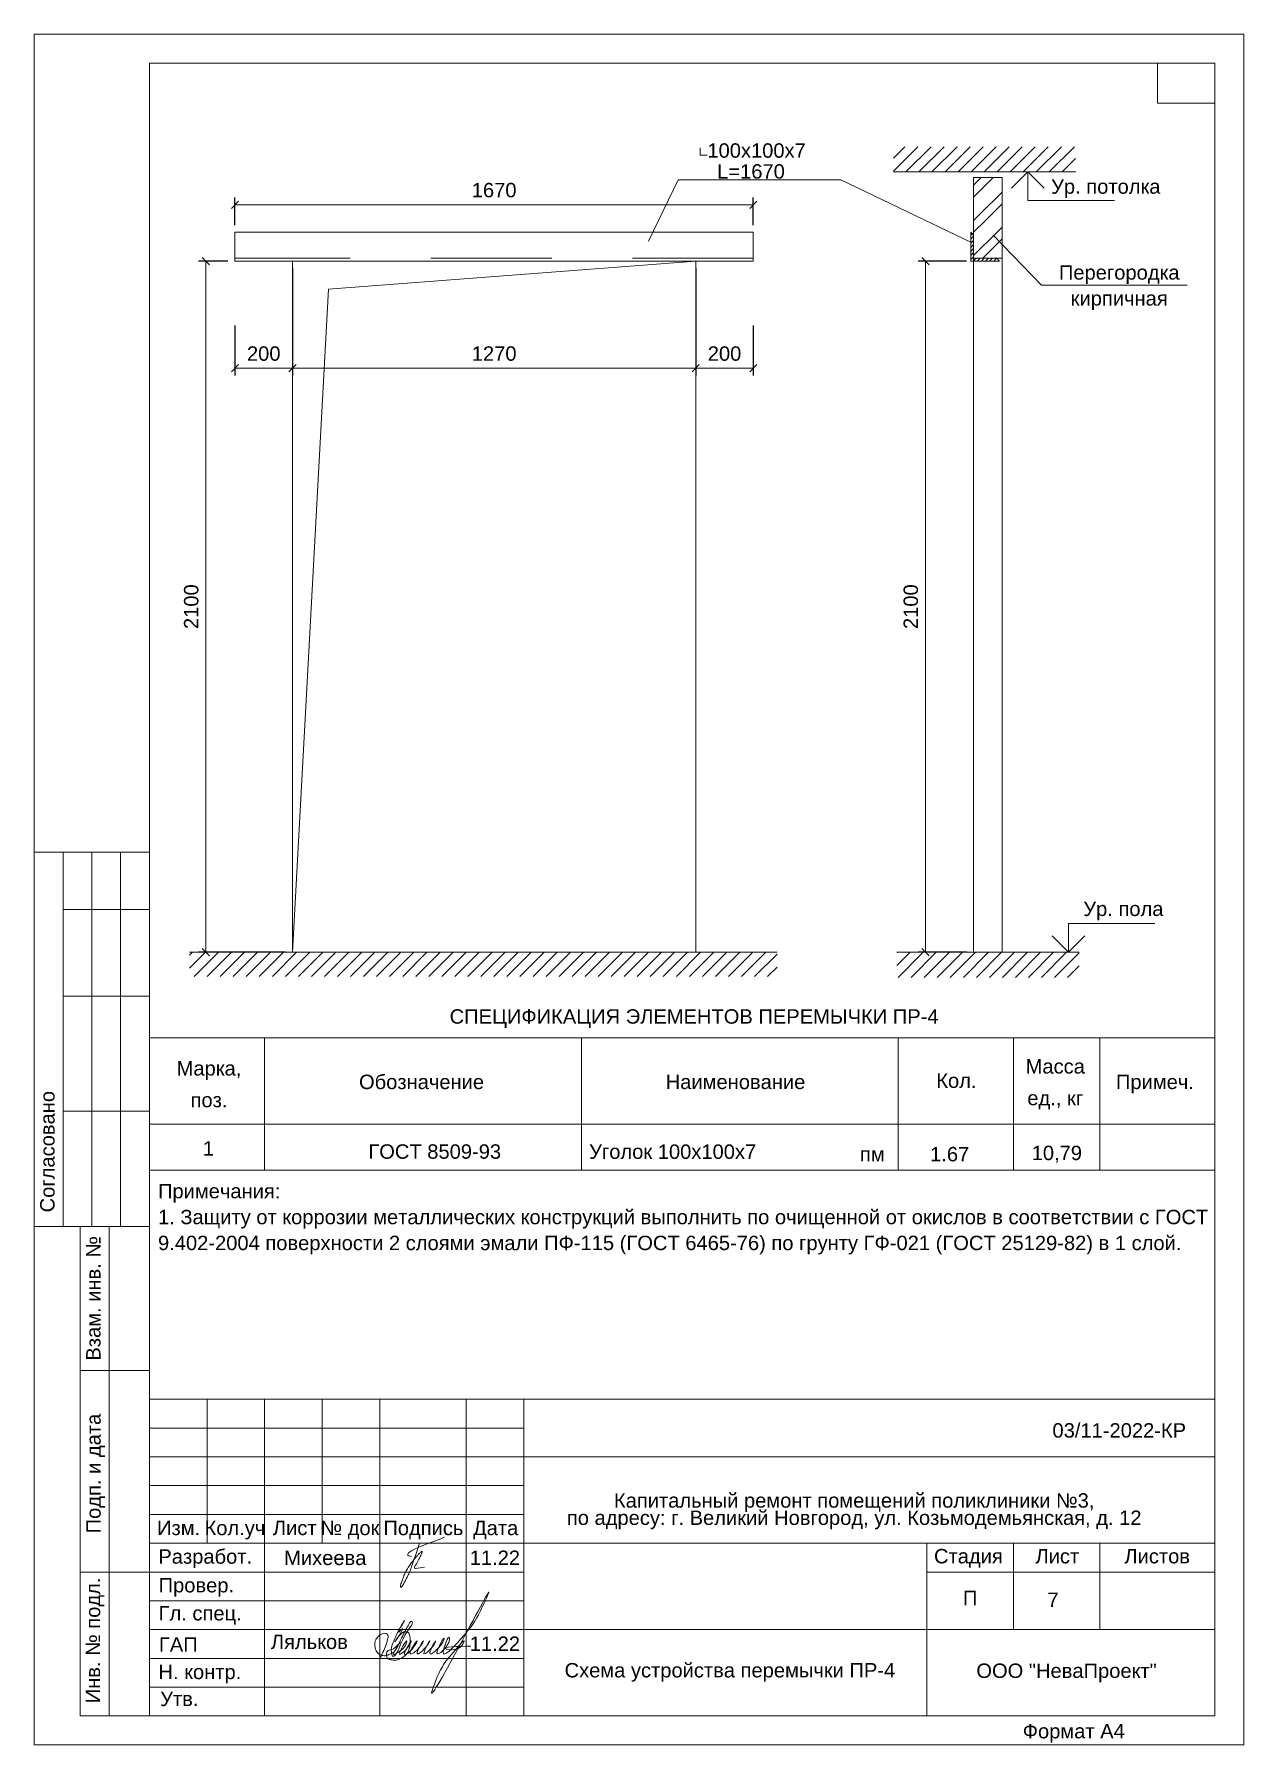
# Model space of a CAD drawing. Header units: metres. Extents: x 14591 to 15202, y 5442 to 5571.
# Drawn here: x 14892.67 to 14913.67, y 5478.03 to 5507.73 of the extents above; entities that cross this region are included whole.
import ezdxf
from ezdxf.enums import TextEntityAlignment as Align

# ---------------------------------------------------------------- set-up
doc = ezdxf.new("R2010")
doc.units = ezdxf.units.M
doc.header["$MEASUREMENT"] = 0
doc.linetypes.add('DGN Style 2', pattern=[3.4986, 2.09916, -1.39944])
doc.layers.get('Defpoints').update_dxf_attribs({"lineweight": 0})
for name, color, linetype, lineweight in [('Level 1', 7, 'Continuous', 0), ('Level 50', 7, 'Continuous', 0), ('Level 63', 7, 'Continuous', 0), ('Level 9', 7, 'Continuous', 0), ('Монолит', 7, 'Continuous', 13), ('надписи', 7, 'Continuous', 13), ('Оси', 7, 'Continuous', 0), ('Подпись', 7, 'Continuous', 0), ('Стойки', 7, 'Continuous', 13), ('ЧЕРТЕЖ', 7, 'Continuous', 0)]:
    doc.layers.add(name, color=color, linetype=linetype, lineweight=lineweight)
doc.styles.add('ARIAL', font='arial.ttf')
doc.styles.add('GOST 2.304', font='CS_Gost2304.shx')
doc.styles.add('Style-Arial', font='arial.ttf')
doc.styles.add('Style-txt', font='txt.shx')
doc.dimstyles.new('100', dxfattribs={"dimtxt": 0.25, "dimasz": 0.1875, "dimexe": 0.125, "dimexo": 0.125, "dimgap": 0.0625, "dimtad": 1, "dimdec": 0, "dimlfac": 1000, "dimzin": 11, "dimdsep": 46, "dimtxsty": 'Style-txt', "dimblk": 'OBLIQUE', "dimcen": 0.09, "dimadec": 0, "dimazin": 3, "dimtfac": 1, "dimtdec": 0, "dimtmove": 0, "dimatfit": 3, "dimldrblk": 'TerminatorOpen', "dimfxl": 1, "dimfrac": 2, "dimtzin": 11, "dimlwd": 0, "dimlwe": 0, "dimarcsym": 0})

msp = doc.modelspace()

# ---------------------------------------------------------------- texts
at = {"color": 7, "linetype": 'Continuous', "lineweight": 0, "style": 'Style-Arial'}
msp.add_text('03/11-2022-КР', height=0.25, dxfattribs=at).set_placement((14910.3504305, 5483.61227666), align=Align.TOP_LEFT)
at = {"color": 18, "linetype": 'Continuous', "lineweight": 13, "true_color": 0x000000, "style": 'ARIAL'}
for p in [(14900.67008535, 5481.40097657), (14900.67008535, 5479.90839054)]:
    msp.add_text('11.22', height=0.25, dxfattribs=at).set_placement(p, align=Align.TOP_CENTER)
at = {"color": 7, "lineweight": 13, "style": 'Style-Arial'}
for s, p in [('7', (14910.26300667, 5480.67165688)), ('Ляльков', (14896.78124115, 5479.94133029))]:
    msp.add_text(s, height=0.25, dxfattribs=at).set_placement(p, align=Align.TOP_LEFT)
at = {"color": 7, "linetype": 'Continuous', "lineweight": 13, "style": 'Style-Arial'}
msp.add_text('Схема устройства перемычки ПР-4', height=0.25, dxfattribs=at).set_placement((14904.75013729, 5479.44786751), align=Align.TOP_CENTER)
at = {"linetype": 'Continuous', "lineweight": 0, "insert": (14906.90804184, 5482.08287319), "char_height": 0.25, "attachment_point": 5, "line_spacing_factor": 0.72, "style": 'Style-Arial'}
msp.add_mtext('Капитальный ремонт помещений поликлиники №3, \\Pпо адресу: г. Великий Новгород, ул. Козьмодемьянская, д. 12', dxfattribs=at)
at = {"color": 7, "linetype": 'Continuous', "lineweight": 0, "insert": (14908.92178493, 5480.57685335), "char_height": 0.25, "attachment_point": 5, "line_spacing_factor": 0.72, "style": 'GOST 2.304'}
msp.add_mtext('\\fArial|b0|i0|c204204|p39;П', dxfattribs=at)
at = {"layer": 'Level 1', "color": 7, "linetype": 'Continuous', "lineweight": 13, "style": 'Style-Arial'}
for s, p in [('СПЕЦИФИКАЦИЯ ЭЛЕМЕНТОВ ПЕРЕМЫЧКИ ПР-4', (14904.12888203, 5490.67389361)), ('Обозначение', (14899.39670499, 5489.53803231)), ('Наименование', (14904.84776619, 5489.53803231)), ('Кол.', (14908.68267163, 5489.55918569)), ('Примеч.', (14912.12896563, 5489.53803231))]:
    msp.add_text(s, height=0.25, dxfattribs=at).set_placement(p, align=Align.MIDDLE_CENTER)
at = {"layer": 'Level 1', "color": 7, "linetype": 'Continuous', "lineweight": 13, "char_height": 0.25, "attachment_point": 5}
for s, insert, line_spacing_factor, style in [('  100х100х7\\PL=1670', (14905.11658416, 5505.52596458), 0.87, 'Style-Arial'), ('Марка,\\Pпоз.\\P', (14895.7066313, 5489.49636564), 1.32, 'Style-Arial'), ('Масса\\Pед., кг\\P', (14910.3990313, 5489.49636564), 1.32, 'Style-Arial'), ('\\fArial|b0|i0|c204204|p39;1.67', (14908.56578277, 5488.28159726), 0.6, 'Style-txt'), ('\\fArial|b0|i0|c204204|p39;10,79', (14910.42647355, 5488.28159726), 0.6, 'Style-txt')]:
    msp.add_mtext(s, dxfattribs=dict(at, insert=insert, line_spacing_factor=line_spacing_factor, style=style))
at = {"layer": 'Level 9', "color": 7, "linetype": 'Continuous', "lineweight": 13, "style": 'Style-Arial'}
for s, p in [('Ур. потолка', (14911.27645865, 5505.08384202)), ('Ур. пола', (14911.58151446, 5492.54293022))]:
    msp.add_text(s, height=0.25, dxfattribs=at).set_placement(p, align=Align.MIDDLE_CENTER)
at = {"layer": 'Level 9', "color": 7, "linetype": 'Continuous', "lineweight": 13, "insert": (14911.50891973, 5503.32942224), "char_height": 0.25, "attachment_point": 5, "line_spacing_factor": 1.08, "style": 'Style-Arial'}
msp.add_mtext('Перегородка\\Pкирпичная', dxfattribs=at)
at = {"layer": 'Монолит', "color": 7, "linetype": 'Continuous', "lineweight": 13, "style": 'Style-Arial'}
msp.add_text('1', height=0.25, dxfattribs=at).set_placement((14895.69690839, 5488.38351371), align=Align.MIDDLE_CENTER)
at = {"layer": 'надписи', "color": 7, "linetype": 'Continuous', "lineweight": 13, "char_height": 0.25, "line_spacing_factor": 0.6, "style": 'Style-txt'}
for s, insert, attachment_point in [('\\fArial|b0|i0|c204204|p39;ГОСТ 8509-93', (14899.62533628, 5488.3267673), 5), ('\\fArial|b0|i0|c204204|p39;Уголок 100х100х7', (14902.30655767, 5488.32492627), 4), ('\\fArial|b0|i0|c204204|p39;пм', (14907.43747937, 5488.28097183), 6)]:
    msp.add_mtext(s, dxfattribs=dict(at, insert=insert, attachment_point=attachment_point))
at = {"layer": 'Оси', "color": 7, "linetype": 'Continuous', "lineweight": 13, "style": 'Style-Arial'}
msp.add_text('Михеева', height=0.25, dxfattribs=at).set_placement((14897.72514893, 5481.27405089), align=Align.MIDDLE_CENTER)
at = {"layer": 'ЧЕРТЕЖ', "color": 7, "linetype": 'Continuous', "lineweight": 13, "insert": (14894.82116697, 5486.54130193), "char_height": 0.25, "attachment_point": 7, "line_spacing_factor": 1.08, "style": 'Style-Arial'}
msp.add_mtext('Примечания:\\P1. Защиту от коррозии металлических конструкций выполнить по очищенной от окислов в соответствии с ГОСТ \\P9.402-2004 поверхности 2 слоями эмали ПФ-115 (ГОСТ 6465-76) по грунту ГФ-021 (ГОСТ 25129-82) в 1 слой.', dxfattribs=at)

# ---------------------------------------------------------------- blocks, each defined once
blk = doc.blocks.new('*U311')
at = {"layer": 'Стойки', "linetype": 'Continuous', "lineweight": 0}
h = blk.add_hatch(dxfattribs=at)
h.set_pattern_fill('HATCH', style=0, pattern_type=2)
h.set_pattern_definition([(45, (-0.45464, -0.14724), (-0.070711, 0.070711), [])])
h.paths.add_polyline_path([(-0.5, -0.5), (0.5, -0.5), (0.4, -0.4), (-0.4, -0.4), (-0.4, 0.4), (-0.5, 0.5)])
at = {"layer": 'Стойки', "color": 7, "linetype": 'Continuous', "lineweight": 13, "flags": 128}
blk.add_lwpolyline([(-0.5, 0.5), (-0.4, 0.4), (-0.4, -0.4), (0.4, -0.4), (0.5, -0.5), (-0.5, -0.5), (-0.5, 0.5)], close=True, dxfattribs=at)
at = {"layer": 'Стойки', "color": 7, "linetype": 'Continuous', "lineweight": 0, "flags": 128}
blk.add_lwpolyline([(-0.5, -0.5), (0.5, -0.5), (0.4, -0.4), (-0.4, -0.4), (-0.4, 0.4), (-0.5, 0.5), (-0.5, -0.5)], close=True, dxfattribs=at)
blk = doc.blocks.new('ST.OT')
at = {"layer": 'Level 1', "color": 7, "linetype": 'Continuous', "lineweight": 0}
for p, q in [((0, 0.5), (1.5, 0.5)), ((0, 0.5), (0, 0)), ((0, 0), (-0.2828, 0.2828)), ((0, 0), (0.2828, 0.2828))]:
    blk.add_line(p, q, dxfattribs=at)
blk = doc.blocks.new('*U289')
at = {"layer": 'Level 50', "color": 7, "linetype": 'Continuous', "lineweight": 0}
for p, q in [((10.511, 14.855), (-10.489, 14.855)), ((-10.489, 14.855), (-10.489, -14.845)), ((10.511, -14.845), (10.511, 14.855)), ((-10.489, -14.845), (10.511, -14.845))]:
    blk.add_line(p, q, dxfattribs=at)
at = {"layer": 'Level 50', "color": 7, "linetype": 'Continuous', "lineweight": 13}
for p, q in [((-8.489, 14.355), (-8.489, -14.345)), ((-8.489, 14.355), (10.011, 14.355)), ((9.011, 13.655), (9.011, 14.355)), ((10.011, -14.345), (10.011, 14.355)), ((9.011, 13.655), (10.011, 13.655))]:
    blk.add_line(p, q, dxfattribs=at)
at = {"layer": 'Level 63', "color": 7, "linetype": 'Continuous', "lineweight": 13}
for p, q in [((-10.489, 0.655), (-8.489, 0.655)), ((-10.489, 0.655), (-10.489, -5.845)), ((-9.989, 0.655), (-9.989, -5.845)), ((-9.489, 0.655), (-9.489, -5.845)), ((-8.989, 0.655), (-8.989, -5.845)), ((-9.989, -0.345), (-8.489, -0.345)), ((-9.989, -1.845), (-8.489, -1.845)), ((-9.989, -3.845), (-8.489, -3.845)), ((-10.489, -5.845), (-8.489, -5.845)), ((-9.689, -5.845), (-8.489, -5.845)), ((-9.189, -14.345), (-9.189, -5.845)), ((-9.689, -8.345), (-8.489, -8.345)), ((-8.489, -8.845), (10.011, -8.845)), ((-8.489, -8.845), (-8.489, -14.345)), ((-7.489, -8.845), (-7.489, -11.345)), ((-6.489, -8.845), (-6.489, -14.345)), ((-5.489, -8.845), (-5.489, -11.345)), ((-4.489, -8.845), (-4.489, -14.345)), ((-2.989, -8.845), (-2.989, -14.345)), ((-1.989, -8.845), (-1.989, -14.345)), ((-1.989, -9.845), (10.011, -9.845)), ((-8.489, -10.845), (-1.989, -10.845)), ((-8.489, -11.345), (-1.989, -11.345)), ((-1.989, -11.345), (10.011, -11.345)), ((-9.689, -11.845), (-8.489, -11.845)), ((5.011, -11.845), (10.011, -11.845)), ((-1.989, -12.845), (10.011, -12.845)), ((-8.489, -14.345), (10.011, -14.345))]:
    blk.add_line(p, q, dxfattribs=at)
at = {"layer": 'Level 63', "color": 7, "linetype": 'Continuous', "lineweight": 0}
for p, q in [((-8.489, -9.345), (-1.989, -9.345)), ((-8.489, -9.845), (-1.989, -9.845)), ((-8.489, -10.345), (-1.989, -10.345)), ((-8.489, -11.845), (-1.989, -11.845)), ((-8.489, -12.345), (-1.989, -12.345)), ((-8.489, -12.845), (-1.989, -12.845)), ((-8.489, -13.345), (-1.989, -13.345)), ((-8.489, -13.845), (-1.989, -13.845))]:
    blk.add_line(p, q, dxfattribs=at)
at = {"layer": 'Level 63', "color": 7, "linetype": 'Continuous', "lineweight": 13, "flags": 128}
for points in [[(-8.489, -14.345), (-9.689, -14.345), (-9.689, -5.845)], [(5.011, -11.345), (5.011, -14.345)], [(6.511, -11.345), (6.511, -12.845)], [(8.011, -11.345), (8.011, -12.845)]]:
    blk.add_lwpolyline(points, dxfattribs=at)
at = {"color": 7, "linetype": 'Continuous', "lineweight": 0, "insert": (7.559, -14.646), "char_height": 0.25, "attachment_point": 5, "line_spacing_factor": 1.214483, "style": 'Style-Arial'}
blk.add_mtext('Формат А4', dxfattribs=at)
at = {"layer": 'Level 63', "color": 7, "linetype": 'Continuous', "lineweight": 0, "style": 'Style-Arial'}
for s, p in [('Согласовано', (-10.261, -4.547)), ('Взам. инв. №', (-9.463, -7.093)), ('Подп. и дата', (-9.46, -10.136)), ('Инв. № подл.', (-9.469, -13.033))]:
    blk.add_text(s, height=0.25002, rotation=90, dxfattribs=at).set_placement(p, align=Align.MIDDLE_CENTER)
for s, p in [('Изм.', (-7.982, -11.08)), ('Кол.уч', (-7.004, -11.08)), ('Лист', (-5.966, -11.08)), ('№ док', (-5.007, -11.08)), ('Подпись', (-3.733, -11.08)), ('Дата', (-2.478, -11.08)), ('Разработ.', (-7.52, -11.576)), ('Стадия', (5.73, -11.57)), ('Лист', (7.274, -11.57)), ('Листов', (9.008, -11.57)), ('Провер.', (-7.674, -12.074)), ('Гл. спец.', (-7.608, -12.561)), ('ГАП', (-7.987, -13.103)), ('Н. контр.', (-7.613, -13.58)), ('Утв.', (-7.969, -14.047))]:
    blk.add_text(s, height=0.25, dxfattribs=at).set_placement(p, align=Align.MIDDLE_CENTER)
at = {"layer": 'Level 63', "color": 7, "linetype": 'Continuous', "lineweight": 0, "insert": (7.434, -13.597), "char_height": 0.25, "attachment_point": 5, "line_spacing_factor": 0.6, "style": 'GOST 2.304'}
blk.add_mtext('\\fArial|b0|i0|c204204|p39;ООО "НеваПроект"', dxfattribs=at)
blk = doc.blocks.new('формат А4')
at = {"layer": 'Level 50', "color": 7, "linetype": 'Continuous', "lineweight": 0}
blk.add_blockref('*U289', (10.489, -14.855), dxfattribs=at)
blk = doc.blocks.new('_Oblique')
at = {"color": 0, "linetype": 'ByBlock', "lineweight": -2}
blk.add_line((0.5, 0.5), (-0.5, -0.5), dxfattribs=at)
blk = doc.blocks.new('*D313')
at = {"color": 0, "linetype": 'Continuous', "lineweight": -2, "transparency": 16777216}
for p, q in [((14908.857, 5503.789), (14908.02, 5503.789)), ((14908.857, 5491.789), (14908.02, 5491.789))]:
    blk.add_line(p, q, dxfattribs=at)
at = {"color": 0, "linetype": 'Continuous', "lineweight": 0, "transparency": 16777216}
blk.add_line((14908.145, 5491.789), (14908.145, 5503.789), dxfattribs=at)
at = {"layer": 'Defpoints', "color": 0, "linetype": 'Continuous', "lineweight": 40, "transparency": 16777216}
for p in [(14908.145, 5503.789), (14908.982, 5503.789), (14908.982, 5491.789)]:
    blk.add_point(p, dxfattribs=at)
at = {"color": 0, "linetype": 'Continuous', "lineweight": 0, "transparency": 16777216, "xscale": 0.125, "yscale": 0.125, "zscale": 0.125}
for p, rotation in [((14908.145, 5503.789), 90), ((14908.145, 5491.789), 270)]:
    blk.add_blockref('_Oblique', p, dxfattribs=dict(at, rotation=rotation))
at = {"color": 0, "linetype": 'Continuous', "lineweight": 0, "transparency": 16777216, "insert": (14907.892, 5497.789), "char_height": 0.25, "attachment_point": 5, "rotation": 90, "style": 'Style-Arial'}
blk.add_mtext('2100', dxfattribs=at)
blk = doc.blocks.new('TerminatorOpen')
at = {"color": 0, "linetype": 'ByBlock', "lineweight": -2}
for q in [(-1, 0.5), (-1, 0), (-1, -0.5)]:
    blk.add_line((0, 0), q, dxfattribs=at)
blk = doc.blocks.new('*D314')
at = {"color": 0, "linetype": 'Continuous', "lineweight": -2, "transparency": 16777216}
for p, q in [((14897.157, 5503.664), (14897.157, 5501.805)), ((14904.157, 5503.664), (14904.157, 5501.805))]:
    blk.add_line(p, q, dxfattribs=at)
at = {"color": 0, "linetype": 'Continuous', "lineweight": 0, "transparency": 16777216}
blk.add_line((14897.157, 5501.93), (14904.157, 5501.93), dxfattribs=at)
at = {"layer": 'Defpoints', "color": 0, "linetype": 'Continuous', "lineweight": 40, "transparency": 16777216}
for p in [(14897.157, 5503.789), (14904.157, 5503.789), (14904.157, 5501.93)]:
    blk.add_point(p, dxfattribs=at)
at = {"color": 0, "linetype": 'Continuous', "lineweight": 0, "transparency": 16777216, "xscale": 0.125, "yscale": 0.125, "zscale": 0.125, "rotation": 180}
blk.add_blockref('_Oblique', (14897.157, 5501.93), dxfattribs=at)
at = {"color": 0, "linetype": 'Continuous', "lineweight": 0, "transparency": 16777216, "xscale": 0.125, "yscale": 0.125, "zscale": 0.125}
blk.add_blockref('_Oblique', (14904.157, 5501.93), dxfattribs=at)
at = {"color": 0, "linetype": 'Continuous', "lineweight": 0, "transparency": 16777216, "insert": (14900.657, 5502.182), "char_height": 0.25, "attachment_point": 5, "style": 'Style-Arial'}
blk.add_mtext('1270', dxfattribs=at)
blk = doc.blocks.new('*D315')
at = {"color": 0, "linetype": 'Continuous', "lineweight": -2, "transparency": 16777216}
for p, q in [((14896.032, 5503.789), (14895.527, 5503.789)), ((14897.032, 5491.789), (14895.527, 5491.789))]:
    blk.add_line(p, q, dxfattribs=at)
at = {"color": 0, "linetype": 'Continuous', "lineweight": 0, "transparency": 16777216}
blk.add_line((14895.652, 5503.789), (14895.652, 5491.789), dxfattribs=at)
at = {"layer": 'Defpoints', "color": 0, "linetype": 'Continuous', "lineweight": 40, "transparency": 16777216}
for p in [(14896.157, 5503.789), (14895.652, 5491.789), (14897.157, 5491.789)]:
    blk.add_point(p, dxfattribs=at)
at = {"color": 0, "linetype": 'Continuous', "lineweight": 0, "transparency": 16777216, "xscale": 0.125, "yscale": 0.125, "zscale": 0.125}
for p, rotation in [((14895.652, 5503.789), 90), ((14895.652, 5491.789), 270)]:
    blk.add_blockref('_Oblique', p, dxfattribs=dict(at, rotation=rotation))
at = {"color": 0, "linetype": 'Continuous', "lineweight": 0, "transparency": 16777216, "insert": (14895.399, 5497.789), "char_height": 0.25, "attachment_point": 5, "rotation": 90, "style": 'Style-Arial'}
blk.add_mtext('2100', dxfattribs=at)
blk = doc.blocks.new('*D316')
at = {"color": 0, "linetype": 'Continuous', "lineweight": -2, "transparency": 16777216}
for p, q in [((14904.157, 5503.664), (14904.157, 5501.805)), ((14905.157, 5502.672), (14905.157, 5501.805))]:
    blk.add_line(p, q, dxfattribs=at)
at = {"color": 0, "linetype": 'Continuous', "lineweight": 0, "transparency": 16777216}
blk.add_line((14904.157, 5501.93), (14905.157, 5501.93), dxfattribs=at)
at = {"layer": 'Defpoints', "color": 0, "linetype": 'Continuous', "lineweight": 40, "transparency": 16777216}
for p in [(14904.157, 5503.789), (14905.157, 5502.797), (14905.157, 5501.93)]:
    blk.add_point(p, dxfattribs=at)
at = {"color": 0, "linetype": 'Continuous', "lineweight": 0, "transparency": 16777216, "xscale": 0.125, "yscale": 0.125, "zscale": 0.125, "rotation": 180}
blk.add_blockref('_Oblique', (14904.157, 5501.93), dxfattribs=at)
at = {"color": 0, "linetype": 'Continuous', "lineweight": 0, "transparency": 16777216, "xscale": 0.125, "yscale": 0.125, "zscale": 0.125}
blk.add_blockref('_Oblique', (14905.157, 5501.93), dxfattribs=at)
at = {"color": 0, "linetype": 'Continuous', "lineweight": 0, "transparency": 16777216, "insert": (14904.657, 5502.182), "char_height": 0.25, "attachment_point": 5, "style": 'Style-Arial'}
blk.add_mtext('200', dxfattribs=at)
blk = doc.blocks.new('*D317')
at = {"color": 0, "linetype": 'Continuous', "lineweight": -2, "transparency": 16777216}
for p, q in [((14897.157, 5503.664), (14897.157, 5501.805)), ((14896.157, 5502.672), (14896.157, 5501.805))]:
    blk.add_line(p, q, dxfattribs=at)
at = {"color": 0, "linetype": 'Continuous', "lineweight": 0, "transparency": 16777216}
blk.add_line((14897.157, 5501.93), (14896.157, 5501.93), dxfattribs=at)
at = {"layer": 'Defpoints', "color": 0, "linetype": 'Continuous', "lineweight": 40, "transparency": 16777216}
for p in [(14897.157, 5503.789), (14896.157, 5502.797), (14896.157, 5501.93)]:
    blk.add_point(p, dxfattribs=at)
at = {"color": 0, "linetype": 'Continuous', "lineweight": 0, "transparency": 16777216, "xscale": 0.125, "yscale": 0.125, "zscale": 0.125, "rotation": 180}
blk.add_blockref('_Oblique', (14896.157, 5501.93), dxfattribs=at)
at = {"color": 0, "linetype": 'Continuous', "lineweight": 0, "transparency": 16777216, "xscale": 0.125, "yscale": 0.125, "zscale": 0.125}
blk.add_blockref('_Oblique', (14897.157, 5501.93), dxfattribs=at)
at = {"color": 0, "linetype": 'Continuous', "lineweight": 0, "transparency": 16777216, "insert": (14896.657, 5502.182), "char_height": 0.25, "attachment_point": 5, "style": 'Style-Arial'}
blk.add_mtext('200', dxfattribs=at)
blk = doc.blocks.new('*D318')
at = {"color": 0, "linetype": 'Continuous', "lineweight": -2, "transparency": 16777216}
for p, q in [((14896.157, 5504.414), (14896.157, 5504.892)), ((14905.157, 5504.414), (14905.157, 5504.892))]:
    blk.add_line(p, q, dxfattribs=at)
at = {"color": 0, "linetype": 'Continuous', "lineweight": 0, "transparency": 16777216}
blk.add_line((14905.157, 5504.767), (14896.157, 5504.767), dxfattribs=at)
at = {"layer": 'Defpoints', "color": 0, "linetype": 'Continuous', "lineweight": 40, "transparency": 16777216}
for p in [(14896.157, 5504.767), (14896.157, 5504.289), (14905.157, 5504.289)]:
    blk.add_point(p, dxfattribs=at)
at = {"color": 0, "linetype": 'Continuous', "lineweight": 0, "transparency": 16777216, "xscale": 0.125, "yscale": 0.125, "zscale": 0.125, "rotation": 180}
blk.add_blockref('_Oblique', (14896.157, 5504.767), dxfattribs=at)
at = {"color": 0, "linetype": 'Continuous', "lineweight": 0, "transparency": 16777216, "xscale": 0.125, "yscale": 0.125, "zscale": 0.125}
blk.add_blockref('_Oblique', (14905.157, 5504.767), dxfattribs=at)
at = {"color": 0, "linetype": 'Continuous', "lineweight": 0, "transparency": 16777216, "insert": (14900.657, 5505.02), "char_height": 0.25, "attachment_point": 5, "style": 'Style-Arial'}
blk.add_mtext('1670', dxfattribs=at)
blk = doc.blocks.new('*U43')
at = {"color": 0, "linetype": 'ByBlock', "lineweight": -2}
for points, knots in [([(-0.049, 0.33), (-0.098, 0.187), (-0.147, 0.043), (-0.195, -0.1), (-0.202, -0.12), (-0.21, -0.14), (-0.219, -0.16), (-0.227, -0.18), (-0.236, -0.199), (-0.246, -0.218), (-0.255, -0.237), (-0.265, -0.257), (-0.275, -0.276), (-0.279, -0.286), (-0.284, -0.295), (-0.289, -0.305), (-0.294, -0.314), (-0.299, -0.324), (-0.304, -0.334), (-0.306, -0.339), (-0.309, -0.344), (-0.312, -0.349), (-0.315, -0.355), (-0.318, -0.361), (-0.321, -0.366), (-0.327, -0.378), (-0.335, -0.39), (-0.342, -0.401), (-0.348, -0.41), (-0.355, -0.419), (-0.362, -0.427), (-0.365, -0.43), (-0.368, -0.432), (-0.371, -0.434), (-0.373, -0.434), (-0.374, -0.434), (-0.375, -0.435), (-0.376, -0.435), (-0.377, -0.435), (-0.377, -0.434), (-0.377, -0.434), (-0.378, -0.434), (-0.378, -0.434), (-0.378, -0.434), (-0.379, -0.434), (-0.379, -0.434), (-0.379, -0.434), (-0.38, -0.434), (-0.38, -0.433), (-0.381, -0.432), (-0.381, -0.43), (-0.382, -0.429), (-0.382, -0.425), (-0.382, -0.422), (-0.382, -0.418), (-0.382, -0.413), (-0.381, -0.407), (-0.38, -0.401), (-0.38, -0.399), (-0.379, -0.398), (-0.379, -0.396), (-0.374, -0.383), (-0.37, -0.369), (-0.365, -0.356), (-0.361, -0.342), (-0.356, -0.328), (-0.351, -0.315), (-0.342, -0.287), (-0.331, -0.26), (-0.32, -0.233), (-0.309, -0.205), (-0.296, -0.178), (-0.282, -0.152), (-0.268, -0.126), (-0.253, -0.1), (-0.236, -0.075), (-0.213, -0.041), (-0.188, -0.007), (-0.162, 0.026), (-0.149, 0.042), (-0.137, 0.058), (-0.123, 0.074), (-0.11, 0.09), (-0.096, 0.106), (-0.083, 0.121), (-0.078, 0.127), (-0.073, 0.132), (-0.068, 0.137), (-0.063, 0.142), (-0.059, 0.147), (-0.054, 0.152), (-0.049, 0.157), (-0.043, 0.162), (-0.038, 0.166), (-0.033, 0.171), (-0.028, 0.176), (-0.023, 0.181), (-0.022, 0.182), (-0.021, 0.183), (-0.02, 0.185), (-0.018, 0.186), (-0.017, 0.187), (-0.016, 0.188), (-0.014, 0.19), (-0.013, 0.19), (-0.012, 0.191), (-0.01, 0.191), (-0.009, 0.19), (-0.008, 0.189), (-0.007, 0.188), (-0.006, 0.188), (-0.006, 0.187), (-0.005, 0.186), (-0.004, 0.185), (-0.004, 0.184), (-0.003, 0.182), (-0.002, 0.18), (-0.003, 0.178), (-0.005, 0.172), (-0.008, 0.165), (-0.011, 0.158), (-0.013, 0.152), (-0.016, 0.145), (-0.019, 0.138), (-0.025, 0.125), (-0.031, 0.112), (-0.037, 0.099), (-0.047, 0.079), (-0.057, 0.059), (-0.068, 0.039), (-0.071, 0.032), (-0.075, 0.026), (-0.079, 0.019), (-0.087, 0.004), (-0.096, -0.011), (-0.104, -0.026), (-0.112, -0.04), (-0.121, -0.055), (-0.13, -0.07), (-0.135, -0.08), (-0.144, -0.094), (-0.136, -0.104), (-0.132, -0.11), (-0.126, -0.113), (-0.12, -0.112), (-0.067, -0.104), (-0.015, -0.095), (0.037, -0.086)], [0, 0, 0, 0, 0.217305, 0.217305, 0.217305, 0.248053, 0.248053, 0.248053, 0.278814, 0.278814, 0.278814, 0.3097, 0.3097, 0.3097, 0.325198, 0.325198, 0.325198, 0.340732, 0.340732, 0.340732, 0.349043, 0.349043, 0.349043, 0.358423, 0.358423, 0.358423, 0.377762, 0.377762, 0.377762, 0.393637, 0.393637, 0.393637, 0.398941, 0.398941, 0.398941, 0.400894, 0.400894, 0.400894, 0.401762, 0.401762, 0.401762, 0.402187, 0.402187, 0.402187, 0.402615, 0.402615, 0.402615, 0.403163, 0.403163, 0.403163, 0.405533, 0.405533, 0.405533, 0.410387, 0.410387, 0.410387, 0.41877, 0.41877, 0.41877, 0.421164, 0.421164, 0.421164, 0.441654, 0.441654, 0.441654, 0.462409, 0.462409, 0.462409, 0.504469, 0.504469, 0.504469, 0.546983, 0.546983, 0.546983, 0.589863, 0.589863, 0.589863, 0.649865, 0.649865, 0.649865, 0.679493, 0.679493, 0.679493, 0.709391, 0.709391, 0.709391, 0.719511, 0.719511, 0.719511, 0.72956, 0.72956, 0.72956, 0.739618, 0.739618, 0.739618, 0.749754, 0.749754, 0.749754, 0.752179, 0.752179, 0.752179, 0.754796, 0.754796, 0.754796, 0.756965, 0.756965, 0.756965, 0.75884, 0.75884, 0.75884, 0.760528, 0.760528, 0.760528, 0.762134, 0.762134, 0.762134, 0.764864, 0.764864, 0.764864, 0.775058, 0.775058, 0.775058, 0.785387, 0.785387, 0.785387, 0.806393, 0.806393, 0.806393, 0.838477, 0.838477, 0.838477, 0.849235, 0.849235, 0.849235, 0.873881, 0.873881, 0.873881, 0.898192, 0.898192, 0.898192, 0.9151, 0.9151, 0.9151, 0.924052, 0.924052, 0.924052, 1, 1, 1, 1]), ([(-0.192, 0.101), (-0.215, 0.109), (-0.261, 0.117), (-0.261, 0.127), (-0.265, 0.22), (0.168, 0.332), (0.382, 0.435)], [0, 0, 0, 0, 0.093914, 0.093914, 0.093914, 1, 1, 1, 1])]:
    blk.add_open_spline(points, degree=3, knots=knots, dxfattribs=at)

# ---------------------------------------------------------------- dimensions: what is measured, and where the dimension line sits
at = {"color": 7, "linetype": 'Continuous', "lineweight": 0}
for base, p1, p2, angle, text, picture, middle in [((14896.15692686, 5504.76730488), (14905.15692686, 5504.28892106), (14896.15692686, 5504.28892106), 180, '1670', '*D318', (14900.65692686, 5505.01994813)), ((14895.6519155, 5491.78892106), (14896.15692686, 5503.78892106), (14897.15692686, 5491.78892106), 270, '2100', '*D315', (14895.39927225, 5497.78892106)), ((14896.15692686, 5501.92979993), (14897.15692686, 5503.78892106), (14896.15692686, 5502.79686049), 180, '200', '*D317', (14896.65692686, 5502.18244318)), ((14908.14483025, 5503.78892106), (14908.98185386, 5491.78892106), (14908.98185386, 5503.78892106), 90, '2100', '*D313', (14907.89218701, 5497.78892106))]:
    dim = msp.add_linear_dim(base=base, p1=p1, p2=p2, angle=angle, text=text, dimstyle='100', override={"dimasz": 0.125, "dimgap": 0.125, "dimdec": 4, "dimtxsty": 'Style-Arial', "dimtdec": 4, "dimtofl": 0, "dimfrac": 0, "dimlwe": 65534}, dxfattribs=at)
    dim.commit()
    dim.dimension.update_dxf_attribs({"geometry": picture, "text_midpoint": middle})
for base, p1, p2, text, picture, middle in [((14904.15692686, 5501.92979993), (14897.15692686, 5503.78892106), (14904.15692686, 5503.78892106), '1270', '*D314', (14900.65692686, 5502.18244318)), ((14905.15692686, 5501.92979993), (14904.15692686, 5503.78892106), (14905.15692686, 5502.79686049), '200', '*D316', (14904.65692686, 5502.18244318))]:
    dim = msp.add_linear_dim(base=base, p1=p1, p2=p2, text=text, dimstyle='100', override={"dimasz": 0.125, "dimgap": 0.125, "dimdec": 4, "dimtxsty": 'Style-Arial', "dimtdec": 4, "dimtofl": 0, "dimfrac": 0, "dimlwe": 65534}, dxfattribs=at)
    dim.commit()
    dim.dimension.update_dxf_attribs({"geometry": picture, "text_midpoint": middle})

# ---------------------------------------------------------------- linework, layer by layer
at = {"color": 5, "linetype": 'Continuous', "lineweight": 0}
msp.add_spline([(14898.68520457, 5479.54932321), (14898.78786998, 5479.78414103), (14898.81305333, 5479.87812659), (14898.81305333, 5479.9313305), (14898.781826, 5479.96255784), (14898.73254573, 5479.96255784), (14898.65519946, 5479.91790195), (14898.60044694, 5479.84811362), (14898.58599527, 5479.80772529), (14898.58599527, 5479.73910868), (14898.60304276, 5479.67548658), (14898.64587964, 5479.61478894), (14898.6951416, 5479.58634753), (14898.76190422, 5479.57520441), (14898.82995637, 5479.59343893), (14898.88843249, 5479.62003506), (14898.92853952, 5479.65103484), (14898.9999033, 5479.77464052), (14899.06609721, 5479.91070403), (14899.11982268, 5480.0211318), (14899.17605212, 5480.11852403), (14899.21326558, 5480.17068495), (14899.23062964, 5480.17533764), (14899.23732313, 5480.15035719), (14899.22631109, 5480.10925969), (14899.19383825, 5480.06441949), (14899.00261126, 5479.69598887), (14898.94184326, 5479.59073561), (14898.89632895, 5479.56445791), (14898.88415555, 5479.58554285), (14898.87850223, 5479.60664134), (14898.87101011, 5479.68211203), (14898.90413376, 5479.80573117), (14898.99897584, 5480.01242425), (14899.097238, 5480.18261931), (14899.00018429, 5479.98530649), (14899.06332671, 5480.04089959), (14898.93455449, 5479.81785957), (14899.03530486, 5479.94838373), (14899.10947587, 5479.99120638), (14899.16572172, 5479.97613535), (14899.19252034, 5479.9160068), (14899.20043069, 5479.8190863), (14899.12965157, 5479.59626631), (14899.04188434, 5479.53197752), (14898.97732534, 5479.50504425), (14898.87812036, 5479.50129215), (14898.80934188, 5479.53045325), (14898.79682701, 5479.55212964), (14898.78927071, 5479.60274424), (14898.80303861, 5479.65412673), (14898.87875411, 5479.68171101), (14899.03165648, 5479.81868439), (14898.91616267, 5479.5914559), (14898.97562091, 5479.62578414), (14899.12985824, 5479.78002147), (14899.1419773, 5479.82525041), (14899.01680997, 5479.60845424), (14899.14977531, 5479.70943979), (14899.21813249, 5479.83234951), (14899.10077776, 5479.59932167), (14899.26264482, 5479.72691895), (14899.32110253, 5479.83234951), (14899.19789654, 5479.61477164), (14899.36400743, 5479.72077855), (14899.43048569, 5479.83234951), (14899.32069189, 5479.61249864), (14899.49056451, 5479.74899347), (14899.53807563, 5479.83234951), (14899.4364591, 5479.6156988), (14899.63405063, 5479.80774025), (14899.63892084, 5479.81995597), (14899.5404526, 5479.62764754), (14899.7846111, 5479.85460842), (14899.78727632, 5479.86455515), (14899.66319252, 5479.62409369), (14899.88226287, 5479.85470052), (14899.88226287, 5479.88364559), (14899.77305398, 5479.63580868), (14900.07330881, 5479.86066522), (14900.41736759, 5480.35374244), (14900.55232258, 5480.64426281), (14899.57482261, 5478.95118319), (14899.75793517, 5479.38316382), (14899.98267026, 5479.67375567), (14900.13581231, 5479.82689772), (14900.08019484, 5479.73056543), (14899.81012955, 5479.69819564), (14900.2528287, 5479.74075961)], degree=3, dxfattribs=at)
at = {"layer": 'Level 1', "color": 7, "linetype": 'Continuous', "lineweight": 13}
for p, q in [((14896.67204498, 5490.30489381), (14896.67204498, 5488.00483231)), ((14902.17204498, 5490.30489381), (14902.17204498, 5488.00483231)), ((14907.67204498, 5490.30489381), (14907.67204498, 5488.00483231)), ((14909.67204498, 5490.30489381), (14909.67204498, 5488.00483231)), ((14911.17204498, 5490.30489381), (14911.17204498, 5488.00483231)), ((14894.6720313, 5488.80483231), (14913.1720313, 5488.80483231)), ((14894.6720313, 5488.00483231), (14913.1720313, 5488.00483231))]:
    msp.add_line(p, q, dxfattribs=at)
at = {"layer": 'Level 1', "color": 7, "linetype": 'Continuous', "lineweight": 13, "flags": 128}
msp.add_lwpolyline([(14904.23121319, 5505.75474492), (14904.23121319, 5505.62974492), (14904.35621319, 5505.62974492)], dxfattribs=at)
at = {"layer": 'Level 9', "color": 7, "linetype": 'Continuous', "lineweight": 0}
for p, q in [((14907.59029195, 5505.34922261), (14908.0156744, 5505.77460506)), ((14907.59029195, 5505.57549678), (14907.78940023, 5505.77460506)), ((14907.80626457, 5505.33892106), (14908.24194857, 5505.77460506)), ((14908.03253874, 5505.33892106), (14908.46822274, 5505.77460506)), ((14908.25881291, 5505.33892106), (14908.69449691, 5505.77460506)), ((14908.48508708, 5505.33892106), (14908.92077108, 5505.77460506)), ((14908.71136125, 5505.33892106), (14909.14704525, 5505.77460506)), ((14908.93763542, 5505.33892106), (14909.37331942, 5505.77460506)), ((14909.16390959, 5505.33892106), (14909.59959359, 5505.77460506)), ((14909.39018376, 5505.33892106), (14909.82586776, 5505.77460506)), ((14909.61645793, 5505.33892106), (14910.05214193, 5505.77460506)), ((14909.8427321, 5505.33892106), (14910.2784161, 5505.77460506)), ((14910.06900627, 5505.33892106), (14910.50469027, 5505.77460506)), ((14910.29528044, 5505.33892106), (14910.73096444, 5505.77460506)), ((14910.52155461, 5505.33892106), (14910.75155371, 5505.56892017)), ((14906.67639911, 5505.2024747), (14908.95824041, 5504.10660133)), ((14910.74782878, 5505.33892106), (14910.75155371, 5505.342646)), ((14895.36995821, 5491.51464367), (14895.6442356, 5491.78892106)), ((14895.36995821, 5491.74091784), (14895.41796143, 5491.78892106)), ((14895.44860407, 5491.36701536), (14895.87050977, 5491.78892106)), ((14895.67487824, 5491.36701536), (14896.09678394, 5491.78892106)), ((14895.90115241, 5491.36701536), (14896.32305811, 5491.78892106)), ((14896.12742658, 5491.36701536), (14896.54933228, 5491.78892106)), ((14896.35370075, 5491.36701536), (14896.77560645, 5491.78892106)), ((14896.57997492, 5491.36701536), (14897.00188062, 5491.78892106)), ((14896.80624909, 5491.36701536), (14897.22815479, 5491.78892106)), ((14897.03252326, 5491.36701536), (14897.45442896, 5491.78892106)), ((14897.25879743, 5491.36701536), (14897.68070313, 5491.78892106)), ((14897.4850716, 5491.36701536), (14897.9069773, 5491.78892106)), ((14897.71134577, 5491.36701536), (14898.13325147, 5491.78892106)), ((14897.93761994, 5491.36701536), (14898.35952564, 5491.78892106)), ((14898.16389411, 5491.36701536), (14898.58579981, 5491.78892106)), ((14898.39016828, 5491.36701536), (14898.81207398, 5491.78892106)), ((14898.61644245, 5491.36701536), (14899.03834815, 5491.78892106)), ((14898.84271662, 5491.36701536), (14899.26462232, 5491.78892106)), ((14899.06899079, 5491.36701536), (14899.49089649, 5491.78892106)), ((14899.29526496, 5491.36701536), (14899.71717066, 5491.78892106)), ((14899.52153913, 5491.36701536), (14899.94344483, 5491.78892106)), ((14899.7478133, 5491.36701536), (14900.169719, 5491.78892106)), ((14899.97408747, 5491.36701536), (14900.39599317, 5491.78892106)), ((14900.20036164, 5491.36701536), (14900.62226734, 5491.78892106)), ((14900.42663581, 5491.36701536), (14900.84854151, 5491.78892106)), ((14900.65290998, 5491.36701536), (14901.07481568, 5491.78892106)), ((14900.87918415, 5491.36701536), (14901.30108985, 5491.78892106)), ((14901.10545832, 5491.36701536), (14901.52736402, 5491.78892106)), ((14901.33173249, 5491.36701536), (14901.75363819, 5491.78892106)), ((14901.55800666, 5491.36701536), (14901.97991236, 5491.78892106)), ((14901.78428083, 5491.36701536), (14902.20618653, 5491.78892106)), ((14902.010555, 5491.36701536), (14902.4324607, 5491.78892106)), ((14902.23682917, 5491.36701536), (14902.65873487, 5491.78892106)), ((14902.46310334, 5491.36701536), (14902.88500904, 5491.78892106)), ((14902.68937751, 5491.36701536), (14903.11128321, 5491.78892106)), ((14902.91565168, 5491.36701536), (14903.33755738, 5491.78892106)), ((14903.14192585, 5491.36701536), (14903.56383155, 5491.78892106)), ((14903.36820002, 5491.36701536), (14903.79010572, 5491.78892106)), ((14903.59447419, 5491.36701536), (14904.01637989, 5491.78892106)), ((14903.82074836, 5491.36701536), (14904.24265406, 5491.78892106)), ((14904.04702253, 5491.36701536), (14904.46892823, 5491.78892106)), ((14904.2732967, 5491.36701536), (14904.6952024, 5491.78892106)), ((14904.49957087, 5491.36701536), (14904.92147657, 5491.78892106)), ((14904.72584504, 5491.36701536), (14905.14775074, 5491.78892106)), ((14904.95211921, 5491.36701536), (14905.37402491, 5491.78892106)), ((14905.17839338, 5491.36701536), (14905.5692422, 5491.75786418)), ((14905.40466755, 5491.36701536), (14905.5692422, 5491.53159001)), ((14907.65494791, 5491.78892106), (14907.65122297, 5491.78519612)), ((14907.88122208, 5491.78892106), (14907.65122297, 5491.55892195)), ((14908.10749625, 5491.78892106), (14907.67181225, 5491.35323706)), ((14908.33377042, 5491.78892106), (14907.89808642, 5491.35323706)), ((14908.56004459, 5491.78892106), (14908.12436059, 5491.35323706)), ((14908.78631876, 5491.78892106), (14908.35063476, 5491.35323706)), ((14909.01259293, 5491.78892106), (14908.57690893, 5491.35323706)), ((14909.2388671, 5491.78892106), (14908.8031831, 5491.35323706)), ((14909.46514127, 5491.78892106), (14909.02945727, 5491.35323706)), ((14909.69141544, 5491.78892106), (14909.25573144, 5491.35323706)), ((14909.91768961, 5491.78892106), (14909.48200561, 5491.35323706)), ((14910.14396378, 5491.78892106), (14909.70827978, 5491.35323706)), ((14910.37023795, 5491.78892106), (14909.93455395, 5491.35323706)), ((14910.59651212, 5491.78892106), (14910.16082812, 5491.35323706)), ((14910.81248474, 5491.77861951), (14910.38710229, 5491.35323706)), ((14910.81248474, 5491.55234534), (14910.61337646, 5491.35323706))]:
    msp.add_line(p, q, dxfattribs=at)
at = {"layer": 'Level 9', "color": 7, "linetype": 'Continuous', "lineweight": 13}
for p, q in [((14907.59029195, 5505.33892106), (14910.75155371, 5505.33892106)), ((14908.98185386, 5503.83892106), (14908.98185386, 5505.23892106)), ((14908.98185386, 5505.23892106), (14909.475973, 5505.23892106)), ((14909.475973, 5503.83892106), (14909.475973, 5505.23892106)), ((14908.98185386, 5503.83892106), (14909.475973, 5503.83892106)), ((14895.36995821, 5491.78892106), (14905.5692422, 5491.78892106)), ((14910.81248474, 5491.78892106), (14907.65122297, 5491.78892106)), ((14894.6720313, 5490.30489381), (14913.1720313, 5490.30489381))]:
    msp.add_line(p, q, dxfattribs=at)
at = {"layer": 'Level 9', "color": 7, "linetype": 'Continuous', "lineweight": 0, "flags": 128}
for points in [[(14906.67639911, 5505.2024747), (14903.84919897, 5505.2024747), (14903.33495826, 5504.13387275)], [(14912.68738801, 5503.37273798), (14910.16233429, 5503.37273798), (14909.32142648, 5504.23734052)], [(14897.15692686, 5491.78892106), (14897.77854083, 5503.30447823), (14904.15692686, 5503.78892106)]]:
    msp.add_lwpolyline(points, dxfattribs=at)
at = {"layer": 'Level 9', "color": 7, "linetype": 'Continuous', "lineweight": 13, "flags": 128}
msp.add_lwpolyline([(14896.15692686, 5503.78892106), (14905.15692686, 5503.78892106), (14905.15692686, 5504.28892106), (14896.15692686, 5504.28892106), (14896.15692686, 5503.78892106)], close=True, dxfattribs=at)
at = {"layer": 'Level 9', "color": 7, "linetype": 'DGN Style 2', "lineweight": 13, "flags": 128}
msp.add_lwpolyline([(14905.15692686, 5503.83892106), (14896.15692686, 5503.83892106), (14896.15692686, 5503.78892106), (14905.15692686, 5503.78892106), (14905.15692686, 5503.83892106)], close=True, dxfattribs=at)
at = {"layer": 'Level 9', "color": 7, "linetype": 'Continuous', "lineweight": 0, "flags": 128}
for points in [[(14897.15692686, 5491.78892106), (14904.15692686, 5491.78892106), (14904.15692686, 5503.78892106), (14897.15692686, 5503.78892106), (14897.15692686, 5491.78892106)], [(14909.475973, 5491.78892106), (14908.98185386, 5491.78892106), (14908.98185386, 5503.83892106), (14909.475973, 5503.83892106), (14909.475973, 5491.78892106)]]:
    msp.add_lwpolyline(points, close=True, dxfattribs=at)
at = {"layer": 'ЧЕРТЕЖ', "color": 7, "linetype": 'Continuous', "lineweight": 0}
for p, q in [((14908.98185376, 5504.90187443), (14909.31890048, 5505.23892116)), ((14908.98185376, 5505.10552119), (14909.11525373, 5505.23892116)), ((14909.08369005, 5504.59641722), (14909.4759731, 5504.98870027)), ((14909.18551343, 5504.49459385), (14909.4759731, 5504.78505352)), ((14908.98185376, 5504.49458093), (14909.08369005, 5504.59641722)), ((14908.98185376, 5504.29093417), (14909.18551343, 5504.49459385)), ((14909.38916018, 5504.29094709), (14909.4759731, 5504.37776001)), ((14908.98185376, 5503.88364067), (14909.38916018, 5504.29094709)), ((14909.1407808, 5503.83892096), (14909.4759731, 5504.17411326))]:
    msp.add_line(p, q, dxfattribs=at)

# ---------------------------------------------------------------- block references
at = {"layer": 'Level 1', "color": 7, "linetype": 'Continuous', "lineweight": 0, "extrusion": (0, 0, -1), "rotation": 180}
msp.add_blockref('ST.OT', (-14909.92464804, 5505.33892106), dxfattribs=at)
at = {"layer": 'Level 1', "color": 7, "linetype": 'Continuous', "lineweight": 0}
msp.add_blockref('ST.OT', (14910.62760876, 5491.78892106), dxfattribs=at)
at = {"layer": 'Level 50', "color": 7, "linetype": 'Continuous', "lineweight": 0}
msp.add_blockref('формат А4', (14892.6720313, 5507.72833293), dxfattribs=at)
at = {"layer": 'Подпись', "color": 5, "linetype": 'Continuous', "lineweight": 0}
msp.add_blockref('*U43', (14899.41195933, 5481.19862928), dxfattribs=at)
at = {"layer": 'Стойки', "color": 7, "linetype": 'Continuous', "lineweight": 13, "xscale": 0.5, "yscale": 0.5, "zscale": 0.5}
msp.add_blockref('*U311', (14909.18185032, 5504.03893975), dxfattribs=at)

msp.set_redraw_order([(e.dxf.handle, doc.entitydb.next_handle()) for e in msp.query("TEXT MTEXT ATTDEF DIMENSION ARC_DIMENSION")])  # texts and dimensions are drawn at this point

doc.saveas('drawing.dxf')
